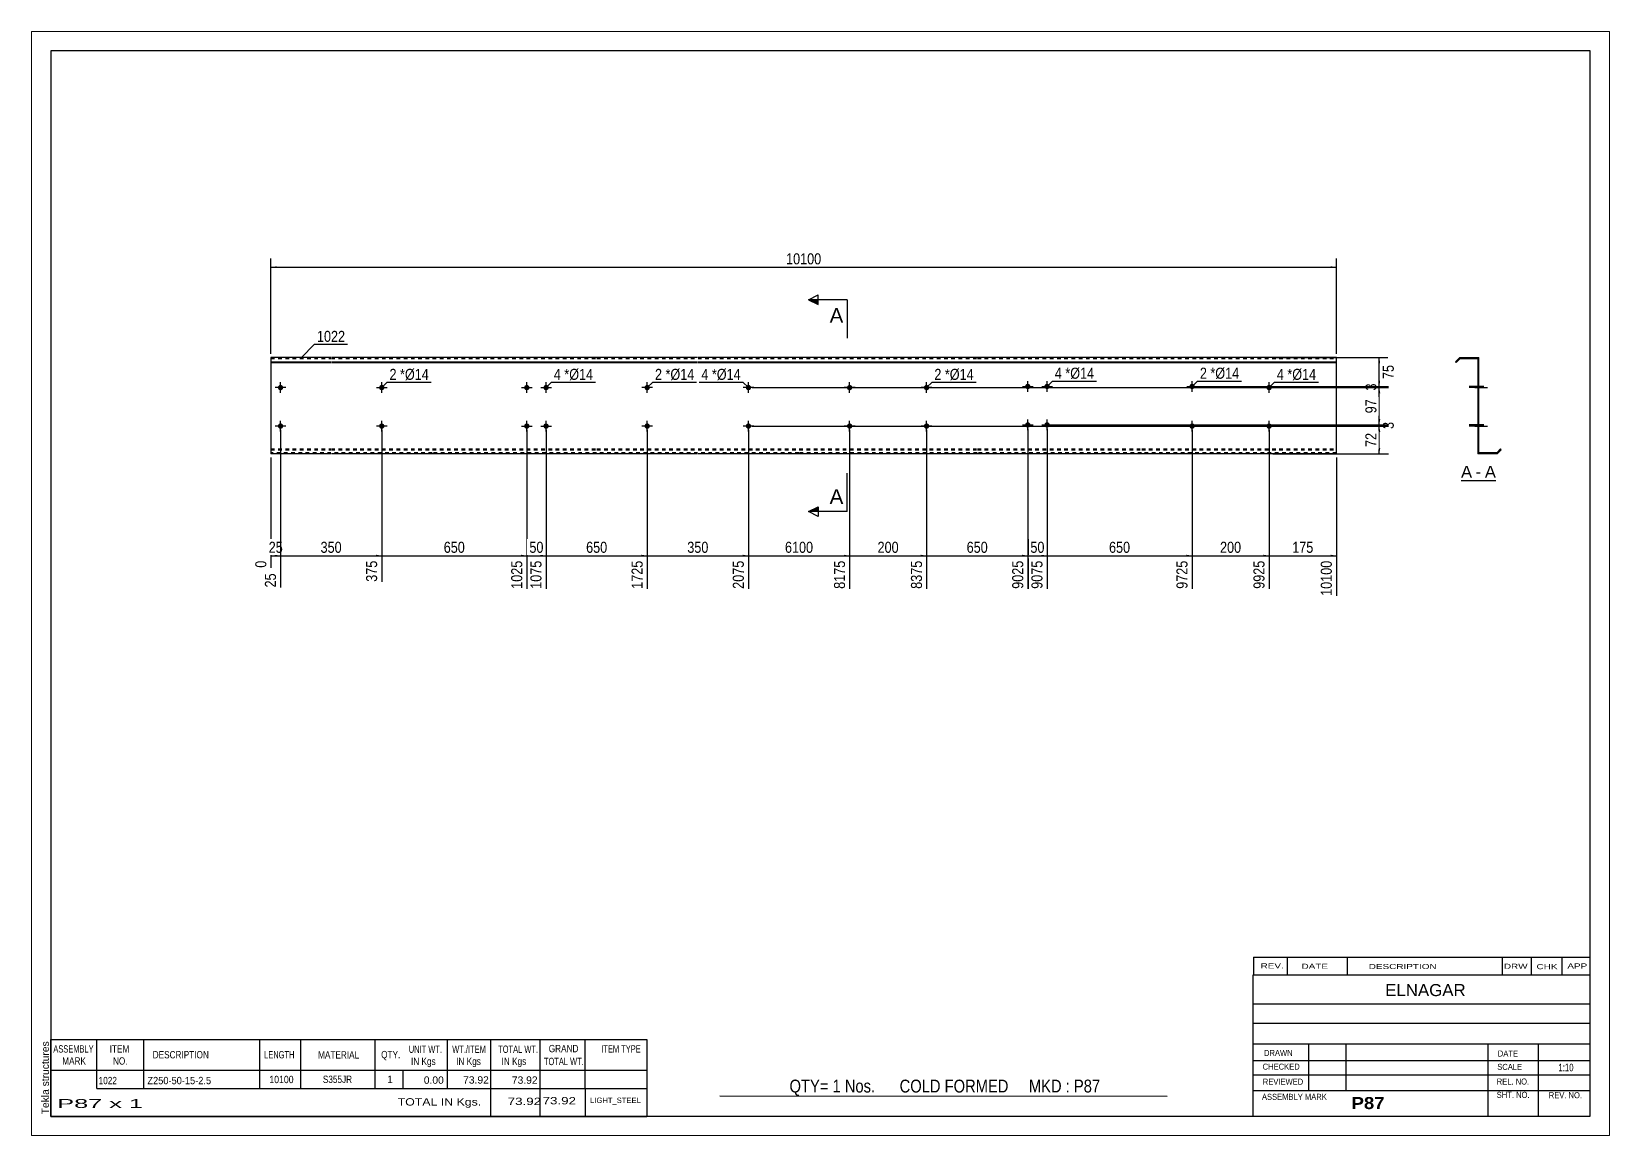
# Paper-space layout 'Layout1' of a CAD drawing. Header units: millimetres. Extents: x 0 to 410, y 0 to 287.
# The model-space entities are those that its viewports show. They can reach past a viewport. Long polylines and large blocks are cut down to what shows.
import ezdxf

# ---------------------------------------------------------------- set-up
doc = ezdxf.new("R2010")
doc.units = ezdxf.units.MM
doc.linetypes.add('DXK_LINE_DOT1', pattern=[1.8814, 0.9407, -0.9407])
doc.layers.add('Viewport layer', color=7, linetype='Continuous', plot=False)
doc.styles.add('Arial', font='ARIAL.TTF', dxfattribs={"height": 0.2})
doc.styles.add('Arial Bold', font='ARIALBD.TTF', dxfattribs={"height": 0.2})
doc.styles.add('Arial Narrow', font='ARIALN.TTF', dxfattribs={"height": 0.2})

# ---------------------------------------------------------------- blocks, each defined once
blk = doc.blocks.new('Unknown-629081867-1839')
at = {"color": 5, "linetype": 'Continuous'}
for p, q in [((342.8, 92.27), (-57.2, 92.27)), ((-57.2, 92.27), (-57.2, -184.73)), ((342.8, -184.73), (342.8, 92.27)), ((-57.2, -184.73), (342.8, -184.73))]:
    blk.add_line(p, q, dxfattribs=at)
at = {"color": 174, "linetype": 'Continuous', "style": 'Arial'}
blk.add_text('Tekla structures', height=1.9102, rotation=90, dxfattribs=at).set_placement((-57.7, -184.23))
blk = doc.blocks.new('Unknown-629081867-12 - 1238')
at = {"color": 7, "linetype": 'Continuous'}
blk.add_line((309.25, -19.45), (318.28, -19.45), dxfattribs=at)
at = {"color": 0, "linetype": 'Continuous'}
blk.add_wipeout([(312.09, -18.7), (312.09, -15.5), (309.25, -15.5), (309.25, -18.7)], dxfattribs=at)
blk.add_wipeout([(314.48, -18.7), (314.48, -15.5), (313.05, -15.5), (313.05, -18.7)], dxfattribs=at)
at = {"color": 96, "linetype": 'Continuous', "style": 'Arial'}
blk.add_text('A', height=3.06, dxfattribs=at).set_placement((309.25, -18.7))
at = {"color": 0, "linetype": 'Continuous'}
blk.add_wipeout([(318.28, -18.7), (318.28, -15.5), (315.44, -15.5), (315.44, -18.7)], dxfattribs=at)
at = {"color": 96, "linetype": 'Continuous', "style": 'Arial'}
for s, p in [('A', (315.44, -18.7)), ('-', (313.05, -18.7))]:
    blk.add_text(s, height=3.06, dxfattribs=at).set_placement(p)
blk = doc.blocks.new('Bolt-629081867-1223 - 1203')
at = {"linetype": 'Continuous'}
for points in [[(65.79, 4.7, -1), (67.19, 4.7, -1)], [(70.79, 4.7, -1), (72.19, 4.7, -1)], [(65.79, -5.3, -1), (67.19, -5.3, -1)], [(70.79, -5.3, -1), (72.19, -5.3, -1)]]:
    blk.add_hatch(color=3, dxfattribs=at).paths.add_polyline_path(points)
at = {"color": 3, "linetype": 'Continuous'}
for p, q in [((65.09, 4.7), (67.89, 4.7)), ((66.49, 3.3), (66.49, 6.1)), ((70.09, 4.7), (72.89, 4.7)), ((71.49, 3.3), (71.49, 6.1)), ((66.49, -6.7), (66.49, -3.9)), ((71.49, -6.7), (71.49, -3.9)), ((65.09, -5.3), (67.89, -5.3)), ((70.09, -5.3), (72.89, -5.3))]:
    blk.add_line(p, q, dxfattribs=at)
blk = doc.blocks.new('Part-629081867-1218 - 1203')
at = {"color": 2, "linetype": 'Continuous'}
for p, q in [((15.6, 12.5), (0, 12.5)), ((0, 12.5), (0, -12.5)), ((41.89, 12.5), (15.7, 12.5)), ((84.59, 12.5), (41.99, 12.5)), ((110.88, 12.5), (84.69, 12.5)), ((137.18, 12.5), (110.98, 12.5)), ((183.47, 12.5), (137.28, 12.5)), ((226.17, 12.5), (183.57, 12.5)), ((276.86, 12.5), (226.27, 12.5)), ((276.86, -12.5), (276.86, 12.5)), ((0, 11.44), (15.6, 11.44)), ((0, 11.26), (15.6, 11.26)), ((15.7, 11.44), (41.89, 11.44)), ((15.7, 11.26), (41.89, 11.26)), ((41.99, 11.44), (84.59, 11.44)), ((41.99, 11.26), (84.59, 11.26)), ((84.69, 11.44), (110.88, 11.44)), ((84.69, 11.26), (110.88, 11.26)), ((110.98, 11.44), (137.18, 11.44)), ((110.98, 11.26), (137.18, 11.26)), ((137.28, 11.44), (183.47, 11.44)), ((137.28, 11.26), (183.47, 11.26)), ((183.57, 11.44), (226.17, 11.44)), ((183.57, 11.26), (226.17, 11.26)), ((226.27, 11.44), (276.86, 11.44)), ((226.27, 11.26), (276.86, 11.26)), ((15.6, -12.5), (0, -12.5)), ((41.89, -12.5), (15.7, -12.5)), ((84.59, -12.5), (41.99, -12.5)), ((110.88, -12.5), (84.69, -12.5)), ((137.18, -12.5), (110.98, -12.5)), ((183.47, -12.5), (137.28, -12.5)), ((226.17, -12.5), (183.57, -12.5)), ((276.86, -12.5), (226.27, -12.5))]:
    blk.add_line(p, q, dxfattribs=at)
at = {"color": 7, "linetype": 'DXK_LINE_DOT1'}
for p, q in [((0, 12.25), (15.6, 12.25)), ((15.7, 12.25), (41.89, 12.25)), ((41.99, 12.25), (84.59, 12.25)), ((84.69, 12.25), (110.88, 12.25)), ((110.98, 12.25), (137.18, 12.25)), ((137.28, 12.25), (183.47, 12.25)), ((183.57, 12.25), (226.17, 12.25)), ((226.27, 12.25), (276.86, 12.25)), ((0, -11.26), (15.6, -11.26)), ((0, -11.44), (15.6, -11.44)), ((15.6, -12.25), (0, -12.25)), ((15.7, -11.26), (41.89, -11.26)), ((15.7, -11.44), (41.89, -11.44)), ((41.89, -12.25), (15.7, -12.25)), ((41.99, -11.26), (84.59, -11.26)), ((41.99, -11.44), (84.59, -11.44)), ((84.59, -12.25), (41.99, -12.25)), ((84.69, -11.26), (110.88, -11.26)), ((84.69, -11.44), (110.88, -11.44)), ((110.88, -12.25), (84.69, -12.25)), ((110.98, -11.26), (137.18, -11.26)), ((110.98, -11.44), (137.18, -11.44)), ((137.18, -12.25), (110.98, -12.25)), ((137.28, -11.26), (183.47, -11.26)), ((137.28, -11.44), (183.47, -11.44)), ((183.47, -12.25), (137.28, -12.25)), ((183.57, -11.26), (226.17, -11.26)), ((183.57, -11.44), (226.17, -11.44)), ((226.17, -12.25), (183.57, -12.25)), ((226.27, -11.26), (276.86, -11.26)), ((226.27, -11.44), (276.86, -11.44)), ((276.86, -12.25), (226.27, -12.25))]:
    blk.add_line(p, q, dxfattribs=at)
blk = doc.blocks.new('Bolt-629081867-1219 - 1203')
at = {"linetype": 'Continuous'}
for points in [[(149.67, 4.7, -1), (151.07, 4.7, -1)], [(258.66, 4.7, -1), (260.06, 4.7, -1)]]:
    blk.add_hatch(color=3, dxfattribs=at).paths.add_polyline_path(points)
at = {"color": 3, "linetype": 'Continuous'}
for p, q in [((151.77, 4.7), (148.97, 4.7)), ((150.37, 3.3), (150.37, 6.1)), ((260.76, 4.7), (257.96, 4.7)), ((259.36, 3.3), (259.36, 6.1))]:
    blk.add_line(p, q, dxfattribs=at)
blk = doc.blocks.new('Bolt-629081867-1220 - 1203')
at = {"linetype": 'Continuous'}
for points in [[(149.67, -5.3, -1), (151.07, -5.3, -1)], [(258.66, -5.3, -1), (260.06, -5.3, -1)]]:
    blk.add_hatch(color=3, dxfattribs=at).paths.add_polyline_path(points)
at = {"color": 3, "linetype": 'Continuous'}
for p, q in [((150.37, -6.7), (150.37, -3.9)), ((259.36, -6.7), (259.36, -3.9)), ((151.77, -5.3), (148.97, -5.3)), ((260.76, -5.3), (257.96, -5.3))]:
    blk.add_line(p, q, dxfattribs=at)
blk = doc.blocks.new('Bolt-629081867-1221 - 1203')
at = {"linetype": 'Continuous'}
for points in [[(1.8, 4.7, -1), (3.2, 4.7, -1)], [(123.38, 4.7, -1), (124.78, 4.7, -1)]]:
    blk.add_hatch(color=3, dxfattribs=at).paths.add_polyline_path(points)
at = {"color": 3, "linetype": 'Continuous'}
for p, q in [((3.9, 4.7), (1.1, 4.7)), ((2.5, 3.3), (2.5, 6.1)), ((125.48, 4.7), (122.68, 4.7)), ((124.08, 3.3), (124.08, 6.1))]:
    blk.add_line(p, q, dxfattribs=at)
blk = doc.blocks.new('Bolt-629081867-1222 - 1203')
at = {"linetype": 'Continuous'}
for points in [[(1.8, -5.3, -1), (3.2, -5.3, -1)], [(123.38, -5.3, -1), (124.78, -5.3, -1)]]:
    blk.add_hatch(color=3, dxfattribs=at).paths.add_polyline_path(points)
at = {"color": 3, "linetype": 'Continuous'}
for p, q in [((2.5, -6.7), (2.5, -3.9)), ((124.08, -6.7), (124.08, -3.9)), ((3.9, -5.3), (1.1, -5.3)), ((125.48, -5.3), (122.68, -5.3))]:
    blk.add_line(p, q, dxfattribs=at)
blk = doc.blocks.new('Bolt-629081867-1224 - 1203')
at = {"linetype": 'Continuous'}
blk.add_hatch(color=3, dxfattribs=at).paths.add_polyline_path([(28.09, -5.3, -1), (29.49, -5.3, -1)])
at = {"color": 3, "linetype": 'Continuous'}
for p, q in [((28.79, -6.7), (28.79, -3.9)), ((30.19, -5.3), (27.39, -5.3))]:
    blk.add_line(p, q, dxfattribs=at)
blk = doc.blocks.new('Bolt-629081867-1225 - 1203')
at = {"linetype": 'Continuous'}
blk.add_hatch(color=3, dxfattribs=at).paths.add_polyline_path([(97.08, -5.3, -1), (98.48, -5.3, -1)])
at = {"color": 3, "linetype": 'Continuous'}
for p, q in [((97.78, -6.7), (97.78, -3.9)), ((99.18, -5.3), (96.38, -5.3))]:
    blk.add_line(p, q, dxfattribs=at)
blk = doc.blocks.new('Bolt-629081867-1226 - 1203')
at = {"linetype": 'Continuous'}
blk.add_hatch(color=3, dxfattribs=at).paths.add_polyline_path([(28.09, 4.7, -1), (29.49, 4.7, -1)])
at = {"color": 3, "linetype": 'Continuous'}
for p, q in [((27.39, 4.7), (30.19, 4.7)), ((28.79, 3.3), (28.79, 6.1))]:
    blk.add_line(p, q, dxfattribs=at)
blk = doc.blocks.new('Bolt-629081867-1227 - 1203')
at = {"linetype": 'Continuous'}
for points in [[(195.97, 5, -1), (197.37, 5, -1)], [(200.97, 5, -1), (202.37, 5, -1)], [(195.97, -5, -1), (197.37, -5, -1)], [(200.97, -5, -1), (202.37, -5, -1)]]:
    blk.add_hatch(color=3, dxfattribs=at).paths.add_polyline_path(points)
at = {"color": 3, "linetype": 'Continuous'}
for p, q in [((195.27, 5), (198.07, 5)), ((196.67, 3.6), (196.67, 6.4)), ((200.27, 5), (203.07, 5)), ((201.67, 3.6), (201.67, 6.4)), ((196.67, -6.4), (196.67, -3.6)), ((201.67, -6.4), (201.67, -3.6)), ((195.27, -5), (198.07, -5)), ((200.27, -5), (203.07, -5))]:
    blk.add_line(p, q, dxfattribs=at)
blk = doc.blocks.new('Bolt-629081867-1228 - 1203')
at = {"linetype": 'Continuous'}
blk.add_hatch(color=3, dxfattribs=at).paths.add_polyline_path([(238.66, 5, -1), (240.06, 5, -1)])
at = {"color": 3, "linetype": 'Continuous'}
for p, q in [((237.96, 5), (240.76, 5)), ((239.36, 3.6), (239.36, 6.4))]:
    blk.add_line(p, q, dxfattribs=at)
blk = doc.blocks.new('Bolt-629081867-1229 - 1203')
at = {"linetype": 'Continuous'}
blk.add_hatch(color=3, dxfattribs=at).paths.add_polyline_path([(238.66, -5.3, -1), (240.06, -5.3, -1)])
at = {"color": 3, "linetype": 'Continuous'}
for p, q in [((239.36, -6.7), (239.36, -3.9)), ((240.76, -5.3), (237.96, -5.3))]:
    blk.add_line(p, q, dxfattribs=at)
blk = doc.blocks.new('Bolt-629081867-1230 - 1203')
at = {"linetype": 'Continuous'}
blk.add_hatch(color=3, dxfattribs=at).paths.add_polyline_path([(169.67, -5.3, -1), (171.07, -5.3, -1)])
at = {"color": 3, "linetype": 'Continuous'}
for p, q in [((170.37, -6.7), (170.37, -3.9)), ((171.77, -5.3), (168.97, -5.3))]:
    blk.add_line(p, q, dxfattribs=at)
blk = doc.blocks.new('Bolt-629081867-1231 - 1203')
at = {"linetype": 'Continuous'}
blk.add_hatch(color=3, dxfattribs=at).paths.add_polyline_path([(169.67, 4.7, -1), (171.07, 4.7, -1)])
at = {"color": 3, "linetype": 'Continuous'}
for p, q in [((171.77, 4.7), (168.97, 4.7)), ((170.37, 3.3), (170.37, 6.1))]:
    blk.add_line(p, q, dxfattribs=at)
blk = doc.blocks.new('Bolt-629081867-1232 - 1203')
at = {"linetype": 'Continuous'}
blk.add_hatch(color=3, dxfattribs=at).paths.add_polyline_path([(97.08, 4.7, -1), (98.48, 4.7, -1)])
at = {"color": 3, "linetype": 'Continuous'}
for p, q in [((99.18, 4.7), (96.38, 4.7)), ((97.78, 3.3), (97.78, 6.1))]:
    blk.add_line(p, q, dxfattribs=at)
blk = doc.blocks.new('Part-629081867-1240 - 1238')
at = {"color": 2, "linetype": 'Continuous'}
for p, q in [((308.89, 12.5), (307.83, 11.44)), ((308.89, 12.5), (313.89, 12.5)), ((313.89, -12.25), (313.89, 12.5)), ((307.83, 11.44), (308.01, 11.26)), ((308.99, 12.25), (308.01, 11.26)), ((308.99, 12.25), (313.64, 12.25)), ((313.64, 12.25), (313.64, -12.5)), ((318.54, -12.25), (313.89, -12.25)), ((318.54, -12.25), (319.52, -11.26)), ((318.64, -12.5), (319.7, -11.44)), ((319.7, -11.44), (319.52, -11.26)), ((318.64, -12.5), (313.64, -12.5))]:
    blk.add_line(p, q, dxfattribs=at)
blk = doc.blocks.new('Bolt-629081867-1241 - 1238')
at = {"linetype": 'Continuous'}
blk.add_hatch(color=3, dxfattribs=at).paths.add_polyline_path([(313.64, 5.4), (313.64, 4), (313.89, 4), (313.89, 5.4)])
blk.add_hatch(color=3, dxfattribs=at).paths.add_polyline_path([(313.64, 5.4), (313.64, 4), (313.89, 4), (313.89, 5.4)])
at = {"color": 3, "linetype": 'Continuous'}
for p, q in [((312.84, 4.7), (316.14, 4.7)), ((312.84, 4.7), (316.14, 4.7)), ((313.64, 5.4), (313.89, 5.4)), ((313.64, 5.4), (313.89, 5.4)), ((313.64, 4), (313.89, 4)), ((313.64, 4), (313.89, 4))]:
    blk.add_line(p, q, dxfattribs=at)
blk = doc.blocks.new('Bolt-629081867-1242 - 1238')
at = {"linetype": 'Continuous'}
blk.add_hatch(color=3, dxfattribs=at).paths.add_polyline_path([(313.64, -4.6), (313.64, -6), (313.89, -6), (313.89, -4.6)])
blk.add_hatch(color=3, dxfattribs=at).paths.add_polyline_path([(313.64, -4.6), (313.64, -6), (313.89, -6), (313.89, -4.6)])
at = {"color": 3, "linetype": 'Continuous'}
for p, q in [((312.84, -5.3), (316.14, -5.3)), ((312.84, -5.3), (316.14, -5.3)), ((313.64, -4.6), (313.89, -4.6)), ((313.64, -4.6), (313.89, -4.6)), ((313.64, -6), (313.89, -6)), ((313.64, -6), (313.89, -6))]:
    blk.add_line(p, q, dxfattribs=at)
blk = doc.blocks.new('Bolt-629081867-1243 - 1238')
at = {"linetype": 'Continuous'}
blk.add_hatch(color=3, dxfattribs=at).paths.add_polyline_path([(313.64, 5.4), (313.64, 4), (313.89, 4), (313.89, 5.4)])
blk.add_hatch(color=3, dxfattribs=at).paths.add_polyline_path([(313.64, 5.4), (313.64, 4), (313.89, 4), (313.89, 5.4)])
at = {"color": 3, "linetype": 'Continuous'}
for p, q in [((312.84, 4.7), (316.14, 4.7)), ((312.84, 4.7), (316.14, 4.7)), ((313.64, 5.4), (313.89, 5.4)), ((313.64, 5.4), (313.89, 5.4)), ((313.64, 4), (313.89, 4)), ((313.64, 4), (313.89, 4))]:
    blk.add_line(p, q, dxfattribs=at)
blk = doc.blocks.new('Bolt-629081867-1244 - 1238')
at = {"linetype": 'Continuous'}
blk.add_hatch(color=3, dxfattribs=at).paths.add_polyline_path([(313.64, -4.6), (313.64, -6), (313.89, -6), (313.89, -4.6)])
blk.add_hatch(color=3, dxfattribs=at).paths.add_polyline_path([(313.64, -4.6), (313.64, -6), (313.89, -6), (313.89, -4.6)])
at = {"color": 3, "linetype": 'Continuous'}
for p, q in [((312.84, -5.3), (316.14, -5.3)), ((312.84, -5.3), (316.14, -5.3)), ((313.64, -4.6), (313.89, -4.6)), ((313.64, -4.6), (313.89, -4.6)), ((313.64, -6), (313.89, -6)), ((313.64, -6), (313.89, -6))]:
    blk.add_line(p, q, dxfattribs=at)
blk = doc.blocks.new('Bolt-629081867-1245 - 1238')
at = {"linetype": 'Continuous'}
for points in [[(313.64, 5.4), (313.64, 4), (313.89, 4), (313.89, 5.4)], [(313.64, 5.4), (313.64, 4), (313.89, 4), (313.89, 5.4)], [(313.64, -4.6), (313.64, -6), (313.89, -6), (313.89, -4.6)], [(313.64, -4.6), (313.64, -6), (313.89, -6), (313.89, -4.6)]]:
    blk.add_hatch(color=3, dxfattribs=at).paths.add_polyline_path(points)
at = {"color": 3, "linetype": 'Continuous'}
for p, q in [((315.19, 4.7), (311.39, 4.7)), ((315.19, 4.7), (311.39, 4.7)), ((313.89, 5.4), (313.64, 5.4)), ((313.89, 5.4), (313.64, 5.4)), ((313.89, 4), (313.64, 4)), ((313.89, 4), (313.64, 4)), ((315.19, -5.3), (311.39, -5.3)), ((315.19, -5.3), (311.39, -5.3)), ((313.89, -4.6), (313.64, -4.6)), ((313.89, -4.6), (313.64, -4.6)), ((313.89, -6), (313.64, -6)), ((313.89, -6), (313.64, -6))]:
    blk.add_line(p, q, dxfattribs=at)
blk = doc.blocks.new('Bolt-629081867-1246 - 1238')
at = {"linetype": 'Continuous'}
blk.add_hatch(color=3, dxfattribs=at).paths.add_polyline_path([(313.64, -4.6), (313.64, -6), (313.89, -6), (313.89, -4.6)])
at = {"color": 3, "linetype": 'Continuous'}
for p, q in [((312.84, -5.3), (316.14, -5.3)), ((313.64, -4.6), (313.89, -4.6)), ((313.64, -6), (313.89, -6))]:
    blk.add_line(p, q, dxfattribs=at)
blk = doc.blocks.new('Bolt-629081867-1247 - 1238')
at = {"linetype": 'Continuous'}
blk.add_hatch(color=3, dxfattribs=at).paths.add_polyline_path([(313.64, -4.6), (313.64, -6), (313.89, -6), (313.89, -4.6)])
at = {"color": 3, "linetype": 'Continuous'}
for p, q in [((312.84, -5.3), (316.14, -5.3)), ((313.64, -4.6), (313.89, -4.6)), ((313.64, -6), (313.89, -6))]:
    blk.add_line(p, q, dxfattribs=at)
blk = doc.blocks.new('Bolt-629081867-1248 - 1238')
at = {"linetype": 'Continuous'}
blk.add_hatch(color=3, dxfattribs=at).paths.add_polyline_path([(313.64, 5.4), (313.64, 4), (313.89, 4), (313.89, 5.4)])
at = {"color": 3, "linetype": 'Continuous'}
for p, q in [((314.84, 4.7), (311.54, 4.7)), ((313.89, 5.4), (313.64, 5.4)), ((313.89, 4), (313.64, 4))]:
    blk.add_line(p, q, dxfattribs=at)
blk = doc.blocks.new('Bolt-629081867-1249 - 1238')
at = {"linetype": 'Continuous'}
for points in [[(313.64, 5.7), (313.64, 4.3), (313.89, 4.3), (313.89, 5.7)], [(313.64, 5.7), (313.64, 4.3), (313.89, 4.3), (313.89, 5.7)], [(313.64, -4.3), (313.64, -5.7), (313.89, -5.7), (313.89, -4.3)], [(313.64, -4.3), (313.64, -5.7), (313.89, -5.7), (313.89, -4.3)]]:
    blk.add_hatch(color=3, dxfattribs=at).paths.add_polyline_path(points)
at = {"color": 3, "linetype": 'Continuous'}
for p, q in [((315.19, 5), (311.39, 5)), ((315.19, 5), (311.39, 5)), ((313.89, 5.7), (313.64, 5.7)), ((313.89, 5.7), (313.64, 5.7)), ((313.89, 4.3), (313.64, 4.3)), ((313.89, 4.3), (313.64, 4.3)), ((315.19, -5), (311.39, -5)), ((315.19, -5), (311.39, -5)), ((313.89, -4.3), (313.64, -4.3)), ((313.89, -4.3), (313.64, -4.3)), ((313.89, -5.7), (313.64, -5.7)), ((313.89, -5.7), (313.64, -5.7))]:
    blk.add_line(p, q, dxfattribs=at)
blk = doc.blocks.new('Bolt-629081867-1250 - 1238')
at = {"linetype": 'Continuous'}
blk.add_hatch(color=3, dxfattribs=at).paths.add_polyline_path([(313.64, 5.7), (313.64, 4.3), (313.89, 4.3), (313.89, 5.7)])
at = {"color": 3, "linetype": 'Continuous'}
for p, q in [((314.84, 5), (311.54, 5)), ((313.89, 5.7), (313.64, 5.7)), ((313.89, 4.3), (313.64, 4.3))]:
    blk.add_line(p, q, dxfattribs=at)
blk = doc.blocks.new('Bolt-629081867-1251 - 1238')
at = {"linetype": 'Continuous'}
blk.add_hatch(color=3, dxfattribs=at).paths.add_polyline_path([(313.64, -4.6), (313.64, -6), (313.89, -6), (313.89, -4.6)])
at = {"color": 3, "linetype": 'Continuous'}
for p, q in [((312.84, -5.3), (316.14, -5.3)), ((313.64, -4.6), (313.89, -4.6)), ((313.64, -6), (313.89, -6))]:
    blk.add_line(p, q, dxfattribs=at)
blk = doc.blocks.new('Bolt-629081867-1252 - 1238')
at = {"linetype": 'Continuous'}
blk.add_hatch(color=3, dxfattribs=at).paths.add_polyline_path([(313.64, -4.6), (313.64, -6), (313.89, -6), (313.89, -4.6)])
at = {"color": 3, "linetype": 'Continuous'}
for p, q in [((312.84, -5.3), (316.14, -5.3)), ((313.64, -4.6), (313.89, -4.6)), ((313.64, -6), (313.89, -6))]:
    blk.add_line(p, q, dxfattribs=at)
blk = doc.blocks.new('Bolt-629081867-1253 - 1238')
at = {"linetype": 'Continuous'}
blk.add_hatch(color=3, dxfattribs=at).paths.add_polyline_path([(313.64, 5.4), (313.64, 4), (313.89, 4), (313.89, 5.4)])
at = {"color": 3, "linetype": 'Continuous'}
for p, q in [((312.84, 4.7), (316.14, 4.7)), ((313.64, 5.4), (313.89, 5.4)), ((313.64, 4), (313.89, 4))]:
    blk.add_line(p, q, dxfattribs=at)
blk = doc.blocks.new('Bolt-629081867-1254 - 1238')
at = {"linetype": 'Continuous'}
blk.add_hatch(color=3, dxfattribs=at).paths.add_polyline_path([(313.64, 5.4), (313.64, 4), (313.89, 4), (313.89, 5.4)])
at = {"color": 3, "linetype": 'Continuous'}
for p, q in [((312.84, 4.7), (316.14, 4.7)), ((313.64, 5.4), (313.89, 5.4)), ((313.64, 4), (313.89, 4))]:
    blk.add_line(p, q, dxfattribs=at)
blk = doc.blocks.new('StraightDimension-629081867-1279 - 1203')
at = {"linetype": 'Continuous'}
blk.add_hatch(color=7, dxfattribs=at).paths.add_polyline_path([(122.58, -38.75), (124.08, -39), (122.58, -39.25)])
at = {"color": 7, "linetype": 'Continuous'}
for p, q in [((97.78, -6.3), (97.78, -47.61)), ((124.08, -6.3), (124.08, -47.61)), ((97.78, -39), (124.08, -39))]:
    blk.add_line(p, q, dxfattribs=at)
at = {"color": 0}
blk.add_wipeout([(114.27, -38.85), (114.27, -34.65), (107.59, -34.65), (107.59, -38.85)], dxfattribs=at)
at = {"color": 0, "linetype": 'Continuous'}
blk.add_wipeout([(123.48, -39.7), (119.28, -39.7), (119.28, -48.21), (123.48, -48.21)], dxfattribs=at)
at = {"color": 3, "style": 'Arial Narrow'}
blk.add_text('350', height=2.863, dxfattribs=at).set_placement((108.19, -38.25))
at = {"color": 3, "linetype": 'Continuous', "style": 'Arial Narrow'}
blk.add_text('2075', height=2.863, rotation=90.0002, dxfattribs=at).set_placement((122.88, -47.61))
blk = doc.blocks.new('StraightDimension-629081867-1284 - 1203')
at = {"linetype": 'Continuous'}
blk.add_hatch(color=7, dxfattribs=at).paths.add_polyline_path([(1, -38.75), (2.5, -39), (1, -39.25)])
at = {"color": 7, "linetype": 'Continuous'}
for p, q in [((2.5, -6.3), (2.5, -47.26)), ((0, -13.5), (0, -42.13)), ((0, -39), (2.5, -39))]:
    blk.add_line(p, q, dxfattribs=at)
at = {"color": 0}
blk.add_wipeout([(3.68, -38.85), (3.68, -34.65), (-1.18, -34.65), (-1.18, -38.85)], dxfattribs=at)
at = {"color": 0, "linetype": 'Continuous'}
blk.add_wipeout([(1.9, -43), (-2.3, -43), (-2.3, -47.86), (1.9, -47.86)], dxfattribs=at)
blk.add_wipeout([(-0.6, -39.7), (-4.8, -39.7), (-4.8, -42.73), (-0.6, -42.73)], dxfattribs=at)
at = {"color": 3, "style": 'Arial Narrow'}
blk.add_text('25', height=2.863, dxfattribs=at).set_placement((-0.58, -38.25))
at = {"color": 3, "linetype": 'Continuous', "style": 'Arial Narrow'}
for s, height, p in [('0', 2.86, (-1.2, -42.13)), ('25', 2.863, (1.3, -47.26))]:
    blk.add_text(s, height=height, rotation=90.0002, dxfattribs=at).set_placement(p)
blk = doc.blocks.new('StraightDimension-629081867-1283 - 1203')
at = {"linetype": 'Continuous'}
blk.add_hatch(color=7, dxfattribs=at).paths.add_polyline_path([(27.29, -38.75), (28.79, -39), (27.29, -39.25)])
at = {"color": 7, "linetype": 'Continuous'}
for p, q in [((2.5, -6.3), (2.5, -47.26)), ((28.79, -6.3), (28.79, -45.78)), ((2.5, -39), (28.79, -39))]:
    blk.add_line(p, q, dxfattribs=at)
at = {"color": 0}
blk.add_wipeout([(18.99, -38.85), (18.99, -34.65), (12.3, -34.65), (12.3, -38.85)], dxfattribs=at)
at = {"color": 0, "linetype": 'Continuous'}
blk.add_wipeout([(28.19, -39.7), (23.99, -39.7), (23.99, -46.38), (28.19, -46.38)], dxfattribs=at)
at = {"color": 3, "style": 'Arial Narrow'}
blk.add_text('350', height=2.863, dxfattribs=at).set_placement((12.9, -38.25))
at = {"color": 3, "linetype": 'Continuous', "style": 'Arial Narrow'}
blk.add_text('375', height=2.863, rotation=90.0002, dxfattribs=at).set_placement((27.59, -45.78))
blk = doc.blocks.new('StraightDimension-629081867-1342 - 1203')
at = {"linetype": 'Continuous'}
for points in [[(288.25, 6.5), (288, 5), (287.75, 6.5)], [(287.75, 3.2), (288, 4.7), (288.25, 3.2)]]:
    blk.add_hatch(color=7, dxfattribs=at).paths.add_polyline_path(points)
at = {"color": 7, "linetype": 'Continuous'}
for p, q in [((125.08, 4.7), (290.4, 4.7)), ((240.36, 5), (290.4, 5)), ((288, 4.7), (288, 5))]:
    blk.add_line(p, q, dxfattribs=at)
at = {"color": 0}
blk.add_wipeout([(287.85, 6.36), (283.65, 6.36), (283.65, 3.34), (287.85, 3.34)], dxfattribs=at)
at = {"color": 3, "style": 'Arial Narrow'}
blk.add_text('3', height=2.86, rotation=90.0002, dxfattribs=at).set_placement((287.25, 3.94))
blk = doc.blocks.new('StraightDimension-629081867-1367 - 1203')
at = {"linetype": 'Continuous'}
for points in [[(1.5, 35.75), (0, 36), (1.5, 36.25)], [(275.36, 36.25), (276.86, 36), (275.36, 35.75)]]:
    blk.add_hatch(color=7, dxfattribs=at).paths.add_polyline_path(points)
at = {"color": 7, "linetype": 'Continuous'}
for p, q in [((0, 13.5), (0, 38.25)), ((276.86, 13.5), (276.86, 38.25)), ((0, 36), (276.86, 36))]:
    blk.add_line(p, q, dxfattribs=at)
at = {"color": 0}
blk.add_wipeout([(143.6, 36.15), (143.6, 40.35), (133.26, 40.35), (133.26, 36.15)], dxfattribs=at)
at = {"color": 3, "style": 'Arial Narrow'}
blk.add_text('10100', height=2.863, dxfattribs=at).set_placement((133.86, 36.75))
blk = doc.blocks.new('StraightDimension-629081867-1282 - 1203')
at = {"linetype": 'Continuous'}
blk.add_hatch(color=7, dxfattribs=at).paths.add_polyline_path([(64.99, -38.75), (66.49, -39), (64.99, -39.25)])
at = {"color": 7, "linetype": 'Continuous'}
for p, q in [((28.79, -6.3), (28.79, -45.78)), ((66.49, -6.3), (66.49, -47.61)), ((28.79, -39), (66.49, -39))]:
    blk.add_line(p, q, dxfattribs=at)
at = {"color": 0}
blk.add_wipeout([(50.98, -38.85), (50.98, -34.65), (44.3, -34.65), (44.3, -38.85)], dxfattribs=at)
at = {"color": 0, "linetype": 'Continuous'}
blk.add_wipeout([(65.89, -39.7), (61.69, -39.7), (61.69, -48.21), (65.89, -48.21)], dxfattribs=at)
at = {"color": 3, "style": 'Arial Narrow'}
blk.add_text('650', height=2.863, dxfattribs=at).set_placement((44.9, -38.25))
at = {"color": 3, "linetype": 'Continuous', "style": 'Arial Narrow'}
blk.add_text('1025', height=2.863, rotation=90.0002, dxfattribs=at).set_placement((65.29, -47.61))
blk = doc.blocks.new('StraightDimension-629081867-1344 - 1203')
at = {"linetype": 'Continuous'}
for points in [[(288.25, -3.5), (288, -5), (287.75, -3.5)], [(287.75, -6.8), (288, -5.3), (288.25, -6.8)]]:
    blk.add_hatch(color=7, dxfattribs=at).paths.add_polyline_path(points)
at = {"color": 7, "linetype": 'Continuous'}
for p, q in [((125.08, -5.3), (290.25, -5.3)), ((202.67, -5), (290.25, -5)), ((288, -5.3), (288, -5))]:
    blk.add_line(p, q, dxfattribs=at)
at = {"color": 0}
blk.add_wipeout([(292.35, -3.64), (288.15, -3.64), (288.15, -6.66), (292.35, -6.66)], dxfattribs=at)
at = {"color": 3, "style": 'Arial Narrow'}
blk.add_text('3', height=2.86, rotation=90.0002, dxfattribs=at).set_placement((291.75, -6.06))
blk = doc.blocks.new('StraightDimension-629081867-1280 - 1203')
at = {"linetype": 'Continuous'}
blk.add_hatch(color=7, dxfattribs=at).paths.add_polyline_path([(96.28, -38.75), (97.78, -39), (96.28, -39.25)])
at = {"color": 7, "linetype": 'Continuous'}
for p, q in [((71.49, -6.3), (71.49, -47.61)), ((97.78, -6.3), (97.78, -47.61)), ((71.49, -39), (97.78, -39))]:
    blk.add_line(p, q, dxfattribs=at)
at = {"color": 0}
blk.add_wipeout([(87.98, -38.85), (87.98, -34.65), (81.3, -34.65), (81.3, -38.85)], dxfattribs=at)
at = {"color": 0, "linetype": 'Continuous'}
blk.add_wipeout([(97.18, -39.7), (92.98, -39.7), (92.98, -48.21), (97.18, -48.21)], dxfattribs=at)
at = {"color": 3, "style": 'Arial Narrow'}
blk.add_text('650', height=2.863, dxfattribs=at).set_placement((81.9, -38.25))
at = {"color": 3, "linetype": 'Continuous', "style": 'Arial Narrow'}
blk.add_text('1725', height=2.863, rotation=90.0002, dxfattribs=at).set_placement((96.58, -47.61))
blk = doc.blocks.new('StraightDimension-629081867-1341 - 1203')
at = {"linetype": 'Continuous'}
for points in [[(287.75, 11), (288, 12.5), (288.25, 11)], [(288.25, 6.5), (288, 5), (287.75, 6.5)]]:
    blk.add_hatch(color=7, dxfattribs=at).paths.add_polyline_path(points)
at = {"color": 7, "linetype": 'Continuous'}
for p, q in [((260.36, 12.5), (290.25, 12.5)), ((288, 5), (288, 12.5)), ((240.36, 5), (290.25, 5))]:
    blk.add_line(p, q, dxfattribs=at)
at = {"color": 0}
blk.add_wipeout([(292.35, 11.18), (288.15, 11.18), (288.15, 6.32), (292.35, 6.32)], dxfattribs=at)
at = {"color": 3, "style": 'Arial Narrow'}
blk.add_text('75', height=2.863, rotation=90.0002, dxfattribs=at).set_placement((291.75, 6.92))
blk = doc.blocks.new('StraightDimension-629081867-1345 - 1203')
at = {"linetype": 'Continuous'}
for points in [[(287.75, -6.8), (288, -5.3), (288.25, -6.8)], [(288.25, -11), (288, -12.5), (287.75, -11)]]:
    blk.add_hatch(color=7, dxfattribs=at).paths.add_polyline_path(points)
at = {"color": 7, "linetype": 'Continuous'}
for p, q in [((125.08, -5.3), (290.4, -5.3)), ((288, -12.5), (288, -5.3)), ((260.36, -12.5), (290.4, -12.5))]:
    blk.add_line(p, q, dxfattribs=at)
at = {"color": 0}
blk.add_wipeout([(287.85, -6.47), (283.65, -6.47), (283.65, -11.33), (287.85, -11.33)], dxfattribs=at)
at = {"color": 3, "style": 'Arial Narrow'}
blk.add_text('72', height=2.863, rotation=90.0002, dxfattribs=at).set_placement((287.25, -10.73))
blk = doc.blocks.new('StraightDimension-629081867-1281 - 1203')
at = {"linetype": 'Continuous'}
blk.add_hatch(color=7, dxfattribs=at).paths.add_polyline_path([(69.99, -38.75), (71.49, -39), (69.99, -39.25)])
at = {"color": 7, "linetype": 'Continuous'}
for p, q in [((66.49, -6.3), (66.49, -47.61)), ((71.49, -6.3), (71.49, -47.61)), ((66.49, -39), (71.49, -39))]:
    blk.add_line(p, q, dxfattribs=at)
at = {"color": 0}
blk.add_wipeout([(71.42, -38.85), (71.42, -34.65), (66.56, -34.65), (66.56, -38.85)], dxfattribs=at)
at = {"color": 0, "linetype": 'Continuous'}
blk.add_wipeout([(70.89, -39.7), (66.69, -39.7), (66.69, -48.21), (70.89, -48.21)], dxfattribs=at)
at = {"color": 3, "style": 'Arial Narrow'}
blk.add_text('50', height=2.863, dxfattribs=at).set_placement((67.16, -38.25))
at = {"color": 3, "linetype": 'Continuous', "style": 'Arial Narrow'}
blk.add_text('1075', height=2.863, rotation=90.0002, dxfattribs=at).set_placement((70.29, -47.61))
blk = doc.blocks.new('StraightDimension-629081867-1274 - 1203')
at = {"linetype": 'Continuous'}
blk.add_hatch(color=7, dxfattribs=at).paths.add_polyline_path([(237.86, -38.75), (239.36, -39), (237.86, -39.25)])
at = {"color": 7, "linetype": 'Continuous'}
for p, q in [((201.67, -6), (201.67, -47.61)), ((239.36, -6.3), (239.36, -47.61)), ((201.67, -39), (239.36, -39))]:
    blk.add_line(p, q, dxfattribs=at)
at = {"color": 0}
blk.add_wipeout([(223.86, -38.85), (223.86, -34.65), (217.17, -34.65), (217.17, -38.85)], dxfattribs=at)
at = {"color": 0, "linetype": 'Continuous'}
blk.add_wipeout([(238.76, -39.7), (234.56, -39.7), (234.56, -48.21), (238.76, -48.21)], dxfattribs=at)
at = {"color": 3, "style": 'Arial Narrow'}
blk.add_text('650', height=2.863, dxfattribs=at).set_placement((217.77, -38.25))
at = {"color": 3, "linetype": 'Continuous', "style": 'Arial Narrow'}
blk.add_text('9725', height=2.863, rotation=90.0002, dxfattribs=at).set_placement((238.16, -47.61))
blk = doc.blocks.new('StraightDimension-629081867-1272 - 1203')
at = {"linetype": 'Continuous'}
blk.add_hatch(color=7, dxfattribs=at).paths.add_polyline_path([(275.36, -38.75), (276.86, -39), (275.36, -39.25)])
at = {"color": 7, "linetype": 'Continuous'}
for p, q in [((259.36, -6.3), (259.36, -47.61)), ((276.86, -13.5), (276.86, -49.44)), ((259.36, -39), (276.86, -39))]:
    blk.add_line(p, q, dxfattribs=at)
at = {"color": 0}
blk.add_wipeout([(271.46, -38.85), (271.46, -34.65), (264.77, -34.65), (264.77, -38.85)], dxfattribs=at)
at = {"color": 0, "linetype": 'Continuous'}
blk.add_wipeout([(276.26, -39.7), (272.06, -39.7), (272.06, -50.04), (276.26, -50.04)], dxfattribs=at)
at = {"color": 3, "style": 'Arial Narrow'}
blk.add_text('175', height=2.863, dxfattribs=at).set_placement((265.37, -38.25))
at = {"color": 3, "linetype": 'Continuous', "style": 'Arial Narrow'}
blk.add_text('10100', height=2.863, rotation=90.0002, dxfattribs=at).set_placement((275.66, -49.44))
blk = doc.blocks.new('StraightDimension-629081867-1273 - 1203')
at = {"linetype": 'Continuous'}
blk.add_hatch(color=7, dxfattribs=at).paths.add_polyline_path([(257.86, -38.75), (259.36, -39), (257.86, -39.25)])
at = {"color": 7, "linetype": 'Continuous'}
for p, q in [((239.36, -6.3), (239.36, -47.61)), ((259.36, -6.3), (259.36, -47.61)), ((239.36, -39), (259.36, -39))]:
    blk.add_line(p, q, dxfattribs=at)
at = {"color": 0}
blk.add_wipeout([(252.71, -38.85), (252.71, -34.65), (246.02, -34.65), (246.02, -38.85)], dxfattribs=at)
at = {"color": 3, "style": 'Arial Narrow'}
blk.add_text('200', height=2.863, dxfattribs=at).set_placement((246.62, -38.25))
at = {"color": 0, "linetype": 'Continuous'}
blk.add_wipeout([(258.76, -39.7), (254.56, -39.7), (254.56, -48.21), (258.76, -48.21)], dxfattribs=at)
at = {"color": 3, "linetype": 'Continuous', "style": 'Arial Narrow'}
blk.add_text('9925', height=2.863, rotation=90.0002, dxfattribs=at).set_placement((258.16, -47.61))
blk = doc.blocks.new('StraightDimension-629081867-1275 - 1203')
at = {"linetype": 'Continuous'}
blk.add_hatch(color=7, dxfattribs=at).paths.add_polyline_path([(200.17, -38.75), (201.67, -39), (200.17, -39.25)])
at = {"color": 7, "linetype": 'Continuous'}
for p, q in [((196.67, -6), (196.67, -47.61)), ((201.67, -6), (201.67, -47.61)), ((196.67, -39), (201.67, -39))]:
    blk.add_line(p, q, dxfattribs=at)
at = {"color": 0}
blk.add_wipeout([(201.59, -38.85), (201.59, -34.65), (196.74, -34.65), (196.74, -38.85)], dxfattribs=at)
at = {"color": 0, "linetype": 'Continuous'}
blk.add_wipeout([(201.07, -39.7), (196.87, -39.7), (196.87, -48.21), (201.07, -48.21)], dxfattribs=at)
at = {"color": 3, "style": 'Arial Narrow'}
blk.add_text('50', height=2.863, dxfattribs=at).set_placement((197.34, -38.25))
at = {"color": 3, "linetype": 'Continuous', "style": 'Arial Narrow'}
blk.add_text('9075', height=2.863, rotation=90.0002, dxfattribs=at).set_placement((200.47, -47.61))
blk = doc.blocks.new('StraightDimension-629081867-1276 - 1203')
at = {"linetype": 'Continuous'}
blk.add_hatch(color=7, dxfattribs=at).paths.add_polyline_path([(195.17, -38.75), (196.67, -39), (195.17, -39.25)])
at = {"color": 7, "linetype": 'Continuous'}
for p, q in [((170.37, -6.3), (170.37, -47.61)), ((196.67, -6), (196.67, -47.61)), ((170.37, -39), (196.67, -39))]:
    blk.add_line(p, q, dxfattribs=at)
at = {"color": 0}
blk.add_wipeout([(186.86, -38.85), (186.86, -34.65), (180.18, -34.65), (180.18, -38.85)], dxfattribs=at)
at = {"color": 0, "linetype": 'Continuous'}
blk.add_wipeout([(196.07, -39.7), (191.87, -39.7), (191.87, -48.21), (196.07, -48.21)], dxfattribs=at)
at = {"color": 3, "style": 'Arial Narrow'}
blk.add_text('650', height=2.863, dxfattribs=at).set_placement((180.78, -38.25))
at = {"color": 3, "linetype": 'Continuous', "style": 'Arial Narrow'}
blk.add_text('9025', height=2.863, rotation=90.0002, dxfattribs=at).set_placement((195.47, -47.61))
blk = doc.blocks.new('StraightDimension-629081867-1277 - 1203')
at = {"linetype": 'Continuous'}
blk.add_hatch(color=7, dxfattribs=at).paths.add_polyline_path([(168.87, -38.75), (170.37, -39), (168.87, -39.25)])
at = {"color": 7, "linetype": 'Continuous'}
for p, q in [((150.37, -6.3), (150.37, -47.61)), ((170.37, -6.3), (170.37, -47.61)), ((150.37, -39), (170.37, -39))]:
    blk.add_line(p, q, dxfattribs=at)
at = {"color": 0}
blk.add_wipeout([(163.71, -38.85), (163.71, -34.65), (157.03, -34.65), (157.03, -38.85)], dxfattribs=at)
at = {"color": 3, "style": 'Arial Narrow'}
blk.add_text('200', height=2.863, dxfattribs=at).set_placement((157.63, -38.25))
at = {"color": 0, "linetype": 'Continuous'}
blk.add_wipeout([(169.77, -39.7), (165.57, -39.7), (165.57, -48.21), (169.77, -48.21)], dxfattribs=at)
at = {"color": 3, "linetype": 'Continuous', "style": 'Arial Narrow'}
blk.add_text('8375', height=2.863, rotation=90.0002, dxfattribs=at).set_placement((169.17, -47.61))
blk = doc.blocks.new('StraightDimension-629081867-1278 - 1203')
at = {"linetype": 'Continuous'}
blk.add_hatch(color=7, dxfattribs=at).paths.add_polyline_path([(148.87, -38.75), (150.37, -39), (148.87, -39.25)])
at = {"color": 7, "linetype": 'Continuous'}
for p, q in [((124.08, -6.3), (124.08, -47.61)), ((150.37, -6.3), (150.37, -47.61)), ((124.08, -39), (150.37, -39))]:
    blk.add_line(p, q, dxfattribs=at)
at = {"color": 0}
blk.add_wipeout([(141.48, -38.85), (141.48, -34.65), (132.97, -34.65), (132.97, -38.85)], dxfattribs=at)
at = {"color": 0, "linetype": 'Continuous'}
blk.add_wipeout([(149.77, -39.7), (145.57, -39.7), (145.57, -48.21), (149.77, -48.21)], dxfattribs=at)
at = {"color": 3, "style": 'Arial Narrow'}
blk.add_text('6100', height=2.863, dxfattribs=at).set_placement((133.57, -38.25))
at = {"color": 3, "linetype": 'Continuous', "style": 'Arial Narrow'}
blk.add_text('8175', height=2.863, rotation=90.0002, dxfattribs=at).set_placement((149.17, -47.61))
blk = doc.blocks.new('StraightDimension-629081867-1343 - 1203')
at = {"linetype": 'Continuous'}
for points in [[(287.75, 3.2), (288, 4.7), (288.25, 3.2)], [(288.25, -3.5), (288, -5), (287.75, -3.5)]]:
    blk.add_hatch(color=7, dxfattribs=at).paths.add_polyline_path(points)
at = {"color": 7, "linetype": 'Continuous'}
for p, q in [((125.08, 4.7), (290.4, 4.7)), ((288, -5), (288, 4.7)), ((202.67, -5), (290.4, -5))]:
    blk.add_line(p, q, dxfattribs=at)
at = {"color": 0}
blk.add_wipeout([(287.85, 2.28), (283.65, 2.28), (283.65, -2.58), (287.85, -2.58)], dxfattribs=at)
at = {"color": 3, "style": 'Arial Narrow'}
blk.add_text('97', height=2.863, rotation=90.0002, dxfattribs=at).set_placement((287.25, -1.98))
blk = doc.blocks.new('CBS_BOM-629081867-1912')
at = {"color": 7, "linetype": 'Continuous'}
for p, q in [((-57.23, -172.76), (-57.23, -164.76)), ((-57.23, -164.76), (97.69, -164.76)), ((-45.23, -172.76), (-45.23, -164.76)), ((-33.04, -172.76), (-33.04, -164.76)), ((-2.88, -172.76), (-2.88, -164.76)), ((7.8, -172.76), (7.8, -164.76)), ((27.12, -172.76), (27.12, -164.76)), ((45.92, -172.76), (45.92, -164.76)), ((57.13, -172.76), (57.13, -164.76)), ((69.92, -172.76), (69.92, -164.76)), ((81.67, -172.76), (81.67, -164.76)), ((97.69, -164.76), (97.69, -172.75)), ((-57.23, -172.76), (97.69, -172.76)), ((-57.23, -177.56), (-57.23, -172.76)), ((-45.23, -177.56), (-45.23, -172.76)), ((-33.04, -177.56), (-33.04, -172.76)), ((-2.88, -177.56), (-2.88, -172.76)), ((7.8, -177.56), (7.8, -172.76)), ((27.12, -177.56), (27.12, -172.76)), ((34.38, -177.56), (34.38, -172.76)), ((45.92, -177.56), (45.92, -172.76)), ((57.13, -177.56), (57.13, -172.76)), ((69.92, -177.56), (69.92, -172.76)), ((81.69, -177.56), (81.69, -172.76)), ((97.69, -172.76), (97.69, -177.56)), ((-57.23, -184.76), (-57.23, -177.58)), ((-45.23, -177.56), (97.69, -177.56)), ((57.13, -184.76), (57.13, -177.58)), ((69.92, -184.76), (69.92, -177.58)), ((81.73, -184.76), (81.73, -177.58)), ((97.69, -177.56), (97.69, -184.76)), ((-57.23, -184.76), (97.69, -184.76))]:
    blk.add_line(p, q, dxfattribs=at)
at = {"color": 3, "linetype": 'Continuous', "style": 'Arial'}
for s, height, width, p in [('ASSEMBLY', 1.91, 0.7, (-56.55, -168.18)), ('ITEM', 1.91, 0.8, (-41.9, -168.18)), ('DESCRIPTION', 1.9102, 0.8, (-30.72, -169.69)), ('LENGTH', 1.91, 0.7, (-1.77, -169.69)), ('MATERIAL', 1.91, 0.8, (12.25, -169.73)), ('QTY.', 1.91, 0.8, (28.64, -169.66)), ('UNIT WT.', 1.91, 0.7, (35.81, -168.26)), ('WT./ITEM', 1.91, 0.7, (47.1, -168.26)), ('TOTAL WT.', 1.91, 0.7, (59.04, -168.26)), ('GRAND', 1.91, 0.8, (72.19, -168.1)), ('ITEM TYPE', 1.91, 0.7, (85.83, -168.18)), ('MARK', 1.91, 0.8, (-54.23, -171.32)), ('NO.', 1.91, 0.8, (-41.05, -171.32)), ('IN Kgs', 1.91, 0.8, (36.39, -171.4)), ('IN Kgs', 1.91, 0.8, (48.14, -171.4)), ('IN Kgs', 1.91, 0.8, (59.93, -171.4)), ('TOTAL WT.', 1.91, 0.7, (70.93, -171.44))]:
    blk.add_text(s, height=height, dxfattribs=dict(at, width=width)).set_placement(p)
at = {"color": 7, "linetype": 'Continuous', "style": 'Arial'}
for s, height, width, p in [('1022', 1.91, 0.8, (-44.77, -176.41)), ('Z250-50-15-2.5', 1.9102, 0.9, (-32.1, -176.41)), ('10100', 1.91, 0.85, (-0.42, -176.13)), ('S355JR', 1.91, 0.8, (13.49, -176.09))]:
    blk.add_text(s, height=height, dxfattribs=dict(at, width=width)).set_placement(p)
for s, p in [('1', (30.21, -176.09)), ('0.00', (39.72, -176.29)), ('73.92', (49.94, -176.25)), ('73.92', (62.61, -176.29))]:
    blk.add_text(s, height=1.91, dxfattribs=at).set_placement(p)
at = {"color": 6, "linetype": 'Continuous', "style": 'Arial'}
for s, height, width, p in [('P87 x 1', 2.292, 2.05, (-55.51, -182.57)), ('TOTAL IN Kgs.', 1.9102, 1.2, (32.93, -181.96)), ('73.92', 1.91, 1.3, (61.52, -181.81)), ('73.92', 1.91, 1.3, (70.59, -181.65))]:
    blk.add_text(s, height=height, dxfattribs=dict(at, width=width)).set_placement(p)
blk.add_text('LIGHT_STEEL', height=1.4135, dxfattribs=at).set_placement((82.94, -181.3))
blk = doc.blocks.new('CBS_CALLOFF-629081867-1913')
at = {"color": 7, "linetype": 'Continuous'}
blk.add_line((116.68, -179.46), (232.91, -179.48), dxfattribs=at)
at = {"color": 3, "linetype": 'Continuous', "style": 'Arial Narrow'}
blk.add_text('QTY= 1 Nos.      COLD FORMED     MKD : P87', height=3.3405, dxfattribs=at).set_placement((134.75, -178.56))
blk = doc.blocks.new('CBS_NAME_BLOG-629081867-1914')
at = {"color": 7, "linetype": 'Continuous'}
for p, q in [((255.21, -147.97), (342.73, -147.97)), ((255.21, -184.68), (255.21, -147.98)), ((255.21, -155.51), (342.73, -155.51)), ((255.28, -160.57), (342.8, -160.57)), ((255.21, -165.94), (342.73, -165.94)), ((269.73, -178.04), (269.73, -165.94)), ((279.42, -178.02), (279.42, -165.95)), ((316.33, -184.68), (316.33, -165.95)), ((329.38, -184.68), (329.38, -165.94)), ((255.22, -170.24), (342.8, -170.22)), ((255.21, -173.98), (342.73, -173.98)), ((255.21, -178.03), (342.73, -178.03)), ((255.21, -184.73), (342.8, -184.73))]:
    blk.add_line(p, q, dxfattribs=at)
at = {"color": 3, "linetype": 'Continuous', "style": 'Arial'}
blk.add_text('ELNAGAR', height=3.133, dxfattribs=at).set_placement((289.53, -153.5))
at = {"color": 3, "linetype": 'Continuous'}
for s, height, style, width, p in [('DRAWN', 1.566, 'Arial', 0.9, (258.04, -169.05)), ('DATE', 1.566, 'Arial', 0.9, (318.8, -169.21)), ('CHECKED', 1.566, 'Arial', 0.9, (257.69, -172.62)), ('SCALE', 1.566, 'Arial', 0.9, (318.65, -172.68)), ('1:10', 1.957, 'Arial Narrow', 0.9, (334.54, -173.04)), ('REVIEWED', 1.566, 'Arial', 0.9, (257.73, -176.54)), ('REL. NO.', 1.566, 'Arial', 0.9, (318.51, -176.49)), ('ASSEMBLY MARK', 1.5663, 'Arial', 0.9, (257.51, -180.47)), ('P87', 3.131, 'Arial Bold', 1.1, (280.79, -182.87)), ('SHT. NO.', 1.566, 'Arial', 0.9, (318.51, -179.95)), ('REV. NO.', 1.566, 'Arial', 0.9, (332.03, -180.04))]:
    blk.add_text(s, height=height, dxfattribs=dict(at, style=style, width=width)).set_placement(p)
blk = doc.blocks.new('CBS_REVISION-629081867-1915')
at = {"color": 7, "linetype": 'Continuous'}
for p, q in [((255.29, -143.34), (342.79, -143.34)), ((255.29, -143.34), (255.29, -147.97)), ((264.09, -143.34), (264.09, -147.97)), ((279.68, -143.34), (279.68, -147.91)), ((319.94, -143.34), (319.94, -147.97)), ((327.48, -143.34), (327.48, -147.97)), ((335.43, -143.34), (335.43, -147.97)), ((255.29, -147.97), (342.79, -147.97))]:
    blk.add_line(p, q, dxfattribs=at)
at = {"color": 7, "style": 'Arial Narrow', "width": 1.7}
for s, height, p in [('REV.', 1.326, (257.15, -146.3)), ('DATE', 1.326, (267.78, -146.41)), ('DESCRIPTION', 1.3257, (285.26, -146.47)), ('DRW', 1.326, (320.37, -146.41)), ('CHK', 1.326, (328.86, -146.5)), ('APP', 1.326, (336.86, -146.34))]:
    blk.add_text(s, height=height, dxfattribs=at).set_placement(p)
blk = doc.blocks.new('MarkSet-629081867-1406 - 1203')
at = {"color": 0}
blk.add_wipeout([(174.22, 6.71), (174.22, 9.71), (172.39, 9.71), (172.39, 6.71)], dxfattribs=at)
blk.add_wipeout([(174.22, 6.71), (174.22, 9.71), (172.39, 9.71), (172.39, 6.71)], dxfattribs=at)
at = {"color": 7, "linetype": 'Continuous'}
blk.add_line((170.37, 4.7), (171.79, 6.11), dxfattribs=at)
at = {"color": 0}
blk.add_wipeout([(176.39, 6.71), (176.39, 9.71), (175.12, 9.71), (175.12, 6.71)], dxfattribs=at)
blk.add_wipeout([(176.39, 6.71), (176.39, 9.71), (175.12, 9.71), (175.12, 6.71)], dxfattribs=at)
at = {"color": 3, "style": 'Arial Narrow'}
blk.add_text('2', height=2.86, dxfattribs=at).set_placement((172.39, 6.71))
at = {"color": 0}
blk.add_wipeout([(182.61, 6.71), (182.61, 9.71), (176.39, 9.71), (176.39, 6.71)], dxfattribs=at)
blk.add_wipeout([(182.61, 6.71), (182.61, 9.71), (176.39, 9.71), (176.39, 6.71)], dxfattribs=at)
at = {"color": 7, "linetype": 'Continuous'}
blk.add_line((171.79, 6.11), (183.21, 6.11), dxfattribs=at)
at = {"color": 3, "style": 'Arial Narrow'}
for s, height, p in [('*', 2.86, (175.12, 6.71)), ('Ø14', 2.863, (176.39, 6.71))]:
    blk.add_text(s, height=height, dxfattribs=at).set_placement(p)
blk = doc.blocks.new('Mark-629081867-1410 - 1203')
at = {"color": 0}
blk.add_wipeout([(205.51, 7.01), (205.51, 10.01), (203.68, 10.01), (203.68, 7.01)], dxfattribs=at)
blk.add_wipeout([(205.51, 7.01), (205.51, 10.01), (203.68, 10.01), (203.68, 7.01)], dxfattribs=at)
at = {"color": 7, "linetype": 'Continuous'}
blk.add_line((201.67, 5), (203.08, 6.41), dxfattribs=at)
at = {"color": 0}
blk.add_wipeout([(207.69, 7.01), (207.69, 10.01), (206.41, 10.01), (206.41, 7.01)], dxfattribs=at)
blk.add_wipeout([(207.69, 7.01), (207.69, 10.01), (206.41, 10.01), (206.41, 7.01)], dxfattribs=at)
at = {"color": 3, "style": 'Arial Narrow'}
blk.add_text('4', height=2.86, dxfattribs=at).set_placement((203.68, 7.01))
at = {"color": 0}
blk.add_wipeout([(213.9, 7.01), (213.9, 10.01), (207.69, 10.01), (207.69, 7.01)], dxfattribs=at)
blk.add_wipeout([(213.9, 7.01), (213.9, 10.01), (207.69, 10.01), (207.69, 7.01)], dxfattribs=at)
at = {"color": 7, "linetype": 'Continuous'}
blk.add_line((203.08, 6.41), (214.5, 6.41), dxfattribs=at)
at = {"color": 3, "style": 'Arial Narrow'}
for s, height, p in [('*', 2.86, (206.41, 7.01)), ('Ø14', 2.863, (207.69, 7.01))]:
    blk.add_text(s, height=height, dxfattribs=at).set_placement(p)
blk = doc.blocks.new('SectionMark-629081867-1270 - 1203')
at = {"linetype": 'Continuous'}
for points in [[(142.22, 27.55), (142.22, 26.3), (139.72, 27.55)], [(142.22, -26.3), (142.22, -27.55), (139.72, -27.55)]]:
    blk.add_hatch(color=30, dxfattribs=at).paths.add_polyline_path(points)
at = {"color": 30, "linetype": 'Continuous'}
for p, q in [((139.72, 27.55), (142.22, 28.8)), ((142.22, 26.3), (142.22, 28.8)), ((139.72, 27.55), (142.22, 26.3)), ((139.72, -27.55), (142.22, -26.3)), ((142.22, -28.8), (139.72, -27.55)), ((142.22, -26.3), (142.22, -28.8))]:
    blk.add_line(p, q, dxfattribs=at)
at = {"color": 0, "linetype": 'Continuous'}
for points in [[(148.72, 21.55), (148.72, 25.55), (145.17, 25.55), (145.17, 21.55)], [(148.72, -25.55), (148.72, -21.55), (145.17, -21.55), (145.17, -25.55)]]:
    blk.add_wipeout(points, dxfattribs=at)
at = {"color": 30, "linetype": 'Continuous'}
for p, q in [((149.72, 27.55), (139.72, 27.55)), ((149.72, 27.55), (149.72, 17.55)), ((149.72, -27.55), (149.72, -17.55)), ((149.72, -27.55), (139.72, -27.55))]:
    blk.add_line(p, q, dxfattribs=at)
at = {"color": 96, "linetype": 'Continuous', "style": 'Arial'}
for p in [(145.17, 21.55), (145.17, -25.55)]:
    blk.add_text('A', height=3.82, dxfattribs=at).set_placement(p)
blk = doc.blocks.new('Mark-629081867-1370 - 1203')
at = {"color": 0}
blk.add_wipeout([(19.27, 16.59), (19.27, 19.59), (11.96, 19.59), (11.96, 16.59)], dxfattribs=at)
blk.add_wipeout([(19.27, 16.59), (19.27, 19.59), (11.96, 19.59), (11.96, 16.59)], dxfattribs=at)
at = {"color": 7, "linetype": 'Continuous'}
for p, q in [((7.82, 12.45), (11.36, 15.99)), ((11.36, 15.99), (19.87, 15.99))]:
    blk.add_line(p, q, dxfattribs=at)
at = {"color": 3, "style": 'Arial Narrow'}
blk.add_text('1022', height=2.863, dxfattribs=at).set_placement((11.96, 16.59))
blk = doc.blocks.new('MarkSet-629081867-1381 - 1203')
at = {"color": 0}
blk.add_wipeout([(263.21, 6.71), (263.21, 9.71), (261.38, 9.71), (261.38, 6.71)], dxfattribs=at)
blk.add_wipeout([(263.21, 6.71), (263.21, 9.71), (261.38, 9.71), (261.38, 6.71)], dxfattribs=at)
at = {"color": 7, "linetype": 'Continuous'}
blk.add_line((259.36, 4.7), (260.78, 6.11), dxfattribs=at)
at = {"color": 0}
blk.add_wipeout([(265.38, 6.71), (265.38, 9.71), (264.11, 9.71), (264.11, 6.71)], dxfattribs=at)
blk.add_wipeout([(265.38, 6.71), (265.38, 9.71), (264.11, 9.71), (264.11, 6.71)], dxfattribs=at)
at = {"color": 3, "style": 'Arial Narrow'}
blk.add_text('4', height=2.86, dxfattribs=at).set_placement((261.38, 6.71))
at = {"color": 0}
blk.add_wipeout([(271.6, 6.71), (271.6, 9.71), (265.38, 9.71), (265.38, 6.71)], dxfattribs=at)
blk.add_wipeout([(271.6, 6.71), (271.6, 9.71), (265.38, 9.71), (265.38, 6.71)], dxfattribs=at)
at = {"color": 7, "linetype": 'Continuous'}
blk.add_line((260.78, 6.11), (272.2, 6.11), dxfattribs=at)
at = {"color": 3, "style": 'Arial Narrow'}
for s, height, p in [('*', 2.86, (264.11, 6.71)), ('Ø14', 2.863, (265.38, 6.71))]:
    blk.add_text(s, height=height, dxfattribs=at).set_placement(p)
blk = doc.blocks.new('MarkSet-629081867-1386 - 1203')
at = {"color": 0}
blk.add_wipeout([(113.67, 6.71), (113.67, 9.71), (111.85, 9.71), (111.85, 6.71)], dxfattribs=at)
blk.add_wipeout([(113.67, 6.71), (113.67, 9.71), (111.85, 9.71), (111.85, 6.71)], dxfattribs=at)
blk.add_wipeout([(115.85, 6.71), (115.85, 9.71), (114.57, 9.71), (114.57, 6.71)], dxfattribs=at)
blk.add_wipeout([(115.85, 6.71), (115.85, 9.71), (114.57, 9.71), (114.57, 6.71)], dxfattribs=at)
at = {"color": 3, "style": 'Arial Narrow'}
blk.add_text('4', height=2.86, dxfattribs=at).set_placement((111.85, 6.71))
at = {"color": 0}
blk.add_wipeout([(122.06, 6.71), (122.06, 9.71), (115.85, 9.71), (115.85, 6.71)], dxfattribs=at)
blk.add_wipeout([(122.06, 6.71), (122.06, 9.71), (115.85, 9.71), (115.85, 6.71)], dxfattribs=at)
at = {"color": 7, "linetype": 'Continuous'}
for p in [(111.25, 6.11), (124.08, 4.7)]:
    blk.add_line(p, (122.66, 6.11), dxfattribs=at)
at = {"color": 3, "style": 'Arial Narrow'}
for s, height, p in [('*', 2.86, (114.57, 6.71)), ('Ø14', 2.863, (115.85, 6.71))]:
    blk.add_text(s, height=height, dxfattribs=at).set_placement(p)
blk = doc.blocks.new('MarkSet-629081867-1391 - 1203')
at = {"color": 0}
blk.add_wipeout([(32.64, 6.71), (32.64, 9.71), (30.81, 9.71), (30.81, 6.71)], dxfattribs=at)
blk.add_wipeout([(32.64, 6.71), (32.64, 9.71), (30.81, 9.71), (30.81, 6.71)], dxfattribs=at)
at = {"color": 7, "linetype": 'Continuous'}
blk.add_line((28.79, 4.7), (30.21, 6.11), dxfattribs=at)
at = {"color": 0}
blk.add_wipeout([(34.81, 6.71), (34.81, 9.71), (33.54, 9.71), (33.54, 6.71)], dxfattribs=at)
blk.add_wipeout([(34.81, 6.71), (34.81, 9.71), (33.54, 9.71), (33.54, 6.71)], dxfattribs=at)
at = {"color": 3, "style": 'Arial Narrow'}
blk.add_text('2', height=2.86, dxfattribs=at).set_placement((30.81, 6.71))
at = {"color": 0}
blk.add_wipeout([(41.03, 6.71), (41.03, 9.71), (34.81, 9.71), (34.81, 6.71)], dxfattribs=at)
blk.add_wipeout([(41.03, 6.71), (41.03, 9.71), (34.81, 9.71), (34.81, 6.71)], dxfattribs=at)
at = {"color": 7, "linetype": 'Continuous'}
blk.add_line((30.21, 6.11), (41.63, 6.11), dxfattribs=at)
at = {"color": 3, "style": 'Arial Narrow'}
for s, height, p in [('*', 2.86, (33.54, 6.71)), ('Ø14', 2.863, (34.81, 6.71))]:
    blk.add_text(s, height=height, dxfattribs=at).set_placement(p)
blk = doc.blocks.new('MarkSet-629081867-1396 - 1203')
at = {"color": 0}
blk.add_wipeout([(101.63, 6.71), (101.63, 9.71), (99.8, 9.71), (99.8, 6.71)], dxfattribs=at)
blk.add_wipeout([(101.63, 6.71), (101.63, 9.71), (99.8, 9.71), (99.8, 6.71)], dxfattribs=at)
at = {"color": 7, "linetype": 'Continuous'}
blk.add_line((97.78, 4.7), (99.2, 6.11), dxfattribs=at)
at = {"color": 0}
blk.add_wipeout([(103.8, 6.71), (103.8, 9.71), (102.53, 9.71), (102.53, 6.71)], dxfattribs=at)
blk.add_wipeout([(103.8, 6.71), (103.8, 9.71), (102.53, 9.71), (102.53, 6.71)], dxfattribs=at)
at = {"color": 3, "style": 'Arial Narrow'}
blk.add_text('2', height=2.86, dxfattribs=at).set_placement((99.8, 6.71))
at = {"color": 0}
blk.add_wipeout([(110.02, 6.71), (110.02, 9.71), (103.8, 9.71), (103.8, 6.71)], dxfattribs=at)
blk.add_wipeout([(110.02, 6.71), (110.02, 9.71), (103.8, 9.71), (103.8, 6.71)], dxfattribs=at)
at = {"color": 7, "linetype": 'Continuous'}
blk.add_line((99.2, 6.11), (110.62, 6.11), dxfattribs=at)
at = {"color": 3, "style": 'Arial Narrow'}
for s, height, p in [('*', 2.86, (102.53, 6.71)), ('Ø14', 2.863, (103.8, 6.71))]:
    blk.add_text(s, height=height, dxfattribs=at).set_placement(p)
blk = doc.blocks.new('MarkSet-629081867-1401 - 1203')
at = {"color": 0}
blk.add_wipeout([(243.21, 7.01), (243.21, 10.01), (241.38, 10.01), (241.38, 7.01)], dxfattribs=at)
blk.add_wipeout([(243.21, 7.01), (243.21, 10.01), (241.38, 10.01), (241.38, 7.01)], dxfattribs=at)
at = {"color": 7, "linetype": 'Continuous'}
blk.add_line((239.36, 5), (240.78, 6.41), dxfattribs=at)
at = {"color": 0}
blk.add_wipeout([(245.38, 7.01), (245.38, 10.01), (244.11, 10.01), (244.11, 7.01)], dxfattribs=at)
blk.add_wipeout([(245.38, 7.01), (245.38, 10.01), (244.11, 10.01), (244.11, 7.01)], dxfattribs=at)
at = {"color": 3, "style": 'Arial Narrow'}
blk.add_text('2', height=2.86, dxfattribs=at).set_placement((241.38, 7.01))
at = {"color": 0}
blk.add_wipeout([(251.6, 7.01), (251.6, 10.01), (245.38, 10.01), (245.38, 7.01)], dxfattribs=at)
blk.add_wipeout([(251.6, 7.01), (251.6, 10.01), (245.38, 10.01), (245.38, 7.01)], dxfattribs=at)
at = {"color": 7, "linetype": 'Continuous'}
blk.add_line((240.78, 6.41), (252.2, 6.41), dxfattribs=at)
at = {"color": 3, "style": 'Arial Narrow'}
for s, height, p in [('*', 2.86, (244.11, 7.01)), ('Ø14', 2.863, (245.38, 7.01))]:
    blk.add_text(s, height=height, dxfattribs=at).set_placement(p)
blk = doc.blocks.new('Mark-629081867-1409 - 1203')
at = {"color": 0}
blk.add_wipeout([(75.33, 6.71), (75.33, 9.71), (73.51, 9.71), (73.51, 6.71)], dxfattribs=at)
blk.add_wipeout([(75.33, 6.71), (75.33, 9.71), (73.51, 9.71), (73.51, 6.71)], dxfattribs=at)
at = {"color": 7, "linetype": 'Continuous'}
blk.add_line((71.49, 4.7), (72.91, 6.11), dxfattribs=at)
at = {"color": 0}
blk.add_wipeout([(77.51, 6.71), (77.51, 9.71), (76.23, 9.71), (76.23, 6.71)], dxfattribs=at)
blk.add_wipeout([(77.51, 6.71), (77.51, 9.71), (76.23, 9.71), (76.23, 6.71)], dxfattribs=at)
at = {"color": 3, "style": 'Arial Narrow'}
blk.add_text('4', height=2.86, dxfattribs=at).set_placement((73.51, 6.71))
at = {"color": 0}
blk.add_wipeout([(83.72, 6.71), (83.72, 9.71), (77.51, 9.71), (77.51, 6.71)], dxfattribs=at)
blk.add_wipeout([(83.72, 6.71), (83.72, 9.71), (77.51, 9.71), (77.51, 6.71)], dxfattribs=at)
at = {"color": 7, "linetype": 'Continuous'}
blk.add_line((72.91, 6.11), (84.32, 6.11), dxfattribs=at)
at = {"color": 3, "style": 'Arial Narrow'}
for s, height, p in [('*', 2.86, (76.23, 6.71)), ('Ø14', 2.863, (77.51, 6.71))]:
    blk.add_text(s, height=height, dxfattribs=at).set_placement(p)

msp = doc.modelspace()

# ---------------------------------------------------------------- block references
for name in ['Unknown-629081867-1839', 'Part-629081867-1218 - 1203', 'Part-629081867-1240 - 1238', 'Bolt-629081867-1221 - 1203', 'Bolt-629081867-1226 - 1203', 'Bolt-629081867-1223 - 1203', 'Bolt-629081867-1232 - 1203', 'Bolt-629081867-1219 - 1203', 'Bolt-629081867-1231 - 1203', 'Bolt-629081867-1227 - 1203', 'Bolt-629081867-1228 - 1203', 'Bolt-629081867-1249 - 1238', 'Bolt-629081867-1245 - 1238', 'Bolt-629081867-1250 - 1238', 'Bolt-629081867-1248 - 1238', 'Bolt-629081867-1241 - 1238', 'Bolt-629081867-1243 - 1238', 'Bolt-629081867-1253 - 1238', 'Bolt-629081867-1254 - 1238', 'Bolt-629081867-1222 - 1203', 'Bolt-629081867-1224 - 1203', 'Bolt-629081867-1225 - 1203', 'Bolt-629081867-1220 - 1203', 'Bolt-629081867-1230 - 1203', 'Bolt-629081867-1229 - 1203', 'Bolt-629081867-1242 - 1238', 'Bolt-629081867-1244 - 1238', 'Bolt-629081867-1246 - 1238', 'Bolt-629081867-1247 - 1238', 'Bolt-629081867-1251 - 1238', 'Bolt-629081867-1252 - 1238', 'CBS_REVISION-629081867-1915', 'CBS_NAME_BLOG-629081867-1914', 'CBS_BOM-629081867-1912', 'CBS_CALLOFF-629081867-1913']:
    msp.add_blockref(name, (0, 0))

# ---------------------------------------------------------------- next in the draw order: block references
for name in ['StraightDimension-629081867-1367 - 1203', 'MarkSet-629081867-1391 - 1203', 'Mark-629081867-1409 - 1203', 'StraightDimension-629081867-1342 - 1203', 'StraightDimension-629081867-1284 - 1203', 'StraightDimension-629081867-1279 - 1203', 'Unknown-629081867-12 - 1238']:
    msp.add_blockref(name, (0, 0))

# ---------------------------------------------------------------- next in the draw order: block references
for name in ['Mark-629081867-1370 - 1203', 'StraightDimension-629081867-1341 - 1203', 'StraightDimension-629081867-1344 - 1203', 'StraightDimension-629081867-1283 - 1203', 'StraightDimension-629081867-1280 - 1203']:
    msp.add_blockref(name, (0, 0))

# ---------------------------------------------------------------- next in the draw order: block references
for name in ['StraightDimension-629081867-1282 - 1203', 'StraightDimension-629081867-1345 - 1203']:
    msp.add_blockref(name, (0, 0))

# ---------------------------------------------------------------- next in the draw order: block references
for name in ['StraightDimension-629081867-1281 - 1203', 'StraightDimension-629081867-1274 - 1203', 'StraightDimension-629081867-1272 - 1203']:
    msp.add_blockref(name, (0, 0))

# ---------------------------------------------------------------- next in the draw order: block references
for name in ['StraightDimension-629081867-1275 - 1203', 'StraightDimension-629081867-1273 - 1203']:
    msp.add_blockref(name, (0, 0))

# ---------------------------------------------------------------- next in the draw order: block references
msp.add_blockref('StraightDimension-629081867-1276 - 1203', (0, 0))

# ---------------------------------------------------------------- next in the draw order: block references
msp.add_blockref('StraightDimension-629081867-1277 - 1203', (0, 0))

# ---------------------------------------------------------------- next in the draw order: block references
msp.add_blockref('StraightDimension-629081867-1278 - 1203', (0, 0))

# ---------------------------------------------------------------- next in the draw order: block references
msp.add_blockref('StraightDimension-629081867-1343 - 1203', (0, 0))

# ---------------------------------------------------------------- next in the draw order: block references
for name in ['SectionMark-629081867-1270 - 1203', 'MarkSet-629081867-1386 - 1203', 'MarkSet-629081867-1406 - 1203', 'Mark-629081867-1410 - 1203', 'MarkSet-629081867-1401 - 1203', 'MarkSet-629081867-1381 - 1203']:
    msp.add_blockref(name, (0, 0))

# ---------------------------------------------------------------- next in the draw order: block references
msp.add_blockref('MarkSet-629081867-1396 - 1203', (0, 0))

psp = doc.layouts.get("Layout1")

# ---------------------------------------------------------------- viewports
at = {"layer": 'Viewport layer', "view_target_point": (142.8, -46.23)}
psp.add_viewport(center=(205, 143.5), size=(410, 287), view_center_point=(0, 0), view_height=287, dxfattribs=at)

doc.saveas('drawing.dxf')
